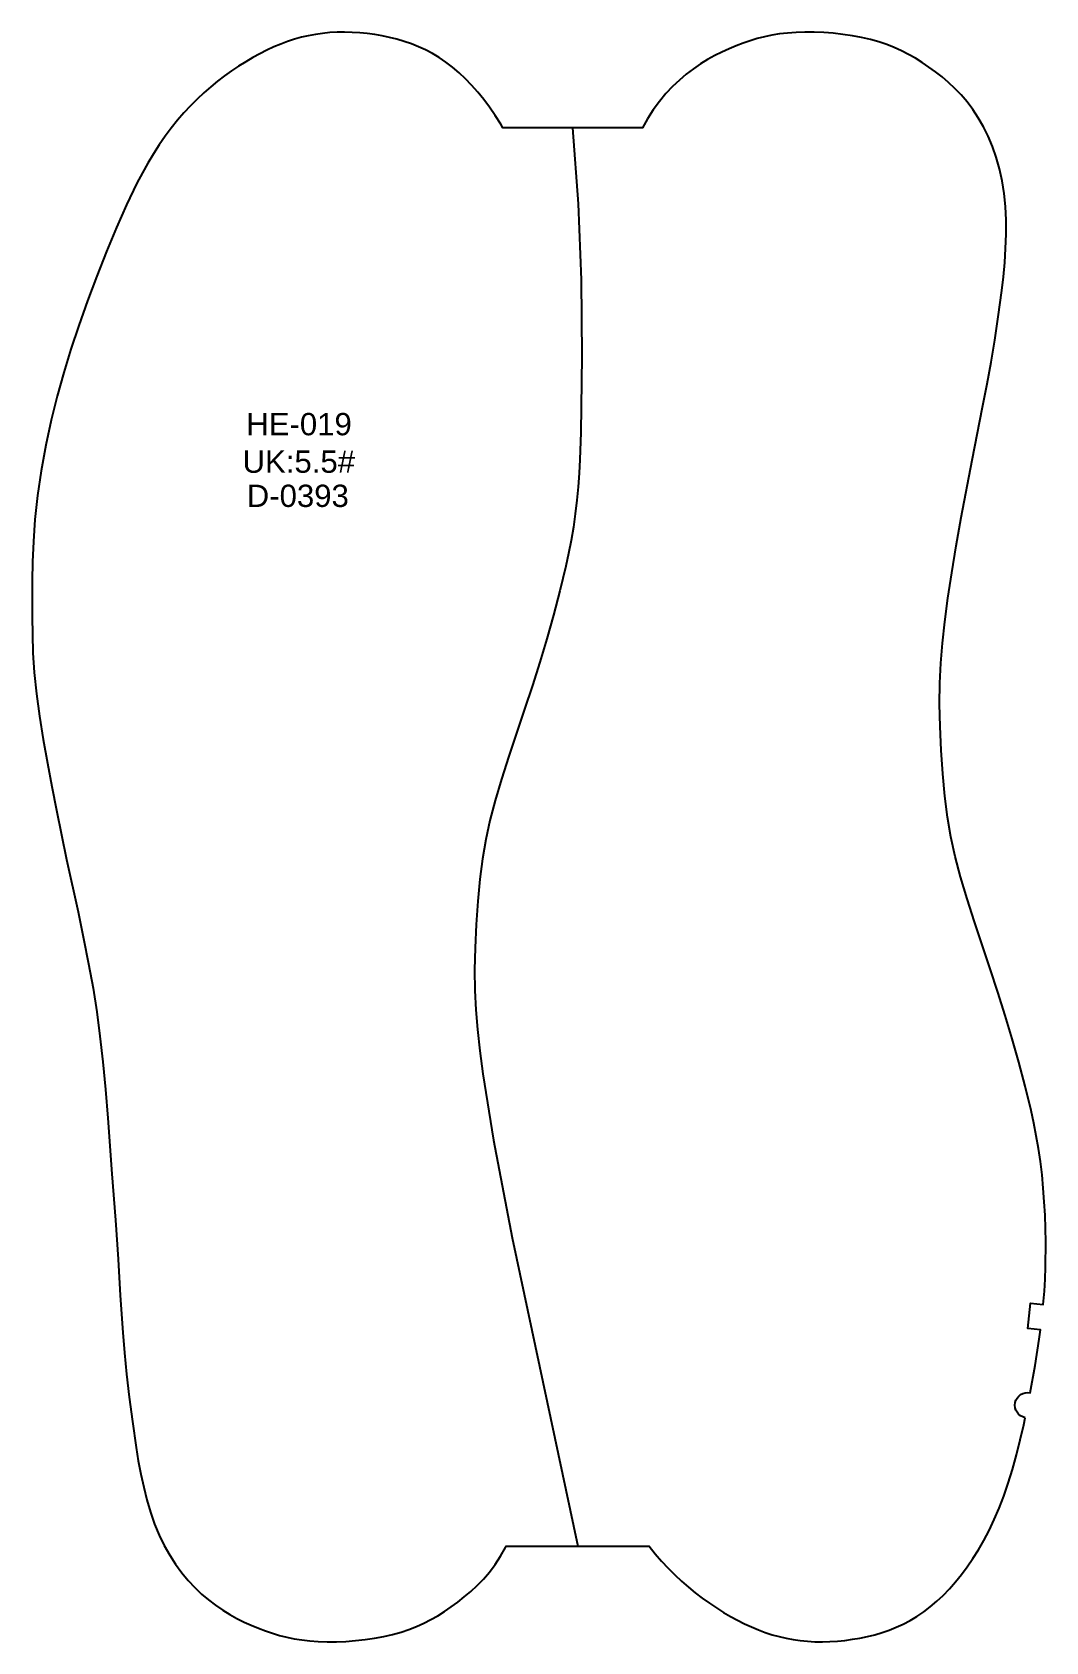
# Model space of a CAD drawing. Extents: x 0 to 4668, y 0 to 316.
# Drawn here: x 3263.7 to 3422.8, y 0 to 252.9 of the extents above; entities that cross this region are included whole.
import ezdxf

# ---------------------------------------------------------------- set-up
doc = ezdxf.new("R2010")
doc.units = 0
doc.layers.add('1', color=7, linetype='CONTINUOUS')
doc.layers.add('DEFAULT', color=7, linetype='CONTINUOUS')
doc.styles.add('ARIAL_REGULAR', font='arial.ttf')

msp = doc.modelspace()

# ---------------------------------------------------------------- texts
at = {"layer": '1', "color": 1, "style": 'ARIAL_REGULAR'}
for s, p in [('HE-019', (3297.27, 189.54)), ('UK:5.5#', (3296.69, 183.65)), ('D-0393', (3297.35, 178.28))]:
    msp.add_text(s, height=3.5, dxfattribs=at).set_placement(p)

# ---------------------------------------------------------------- linework, layer by layer
at = {"layer": 'DEFAULT', "color": 5}
msp.add_lwpolyline([(3419.56, 35.21, -0.406464), (3417.99, 37.57, -0.406464), (3420.35, 39.13), (3421.12, 43.43), (3421.77, 47.55), (3421.95, 49.01), (3419.96, 49.23), (3420.41, 53.21), (3422.39, 52.99), (3422.58, 55.09), (3422.69, 56.96), (3422.76, 58.87), (3422.8, 62.86), (3422.77, 64.93), (3422.69, 67.02), (3422.57, 69.13), (3422.41, 71.24), (3422.21, 73.35), (3421.95, 75.43), (3421.65, 77.48), (3421.31, 79.49), (3420.93, 81.48), (3420.51, 83.44), (3419.59, 87.28), (3418.59, 91.04), (3417.54, 94.72), (3416.44, 98.38), (3415.29, 102.03), (3414.08, 105.71), (3411.6, 113.13), (3410.44, 116.74), (3409.42, 120.16), (3408.59, 123.36), (3407.92, 126.44), (3407.39, 129.55), (3406.97, 132.83), (3406.63, 136.37), (3406.37, 140.07), (3406.2, 143.77), (3406.13, 147.31), (3406.17, 150.59), (3406.31, 153.72), (3406.57, 156.88), (3406.94, 160.25), (3407.44, 163.94), (3408.05, 167.94), (3408.75, 172.19), (3409.53, 176.61), (3411.24, 185.62), (3412.88, 193.96), (3413.58, 197.6), (3414.21, 201.03), (3414.79, 204.47), (3415.35, 208.17), (3415.9, 212.28), (3416.14, 214.45), (3416.35, 216.67), (3416.49, 218.9), (3416.57, 221.13), (3416.56, 223.33), (3416.46, 225.48), (3416.25, 227.54), (3415.93, 229.52), (3415.51, 231.41), (3415, 233.21), (3414.41, 234.91), (3413.74, 236.52), (3413, 238.02), (3412.2, 239.42), (3411.35, 240.71), (3410.45, 241.91), (3409.51, 243), (3408.54, 244.02), (3407.54, 244.96), (3406.51, 245.83), (3405.48, 246.63), (3404.44, 247.39), (3403.39, 248.1), (3402.34, 248.76), (3401.26, 249.38), (3400.16, 249.95), (3399.01, 250.47), (3397.82, 250.94), (3396.57, 251.36), (3395.26, 251.73), (3393.87, 252.05), (3392.43, 252.31), (3390.94, 252.52), (3389.44, 252.69), (3387.93, 252.8), (3386.44, 252.86), (3384.99, 252.86), (3383.6, 252.82), (3382.27, 252.72), (3381.01, 252.58), (3379.8, 252.38), (3378.64, 252.14), (3377.5, 251.85), (3376.39, 251.52), (3375.29, 251.14), (3374.18, 250.72), (3373.07, 250.26), (3371.95, 249.75), (3370.83, 249.19), (3369.7, 248.57), (3368.58, 247.89), (3367.47, 247.12), (3366.36, 246.28), (3365.27, 245.35), (3364.2, 244.33), (3363.16, 243.22), (3362.15, 242), (3361.18, 240.68), (3360.26, 239.26), (3359.47, 237.86), (3337.55, 237.86), (3337.25, 238.39), (3336.37, 239.77), (3335.47, 241.08), (3334.55, 242.31), (3333.61, 243.46), (3332.65, 244.55), (3331.68, 245.56), (3330.68, 246.5), (3329.66, 247.36), (3328.63, 248.15), (3327.58, 248.87), (3326.51, 249.51), (3325.42, 250.08), (3324.33, 250.58), (3323.21, 251.03), (3322.08, 251.41), (3320.94, 251.75), (3319.79, 252.03), (3318.63, 252.27), (3317.45, 252.48), (3316.27, 252.64), (3315.09, 252.76), (3313.9, 252.83), (3312.72, 252.86), (3311.55, 252.85), (3310.39, 252.79), (3309.25, 252.68), (3308.13, 252.52), (3307.02, 252.31), (3305.93, 252.06), (3304.84, 251.75), (3303.76, 251.39), (3302.68, 250.99), (3301.6, 250.54), (3300.51, 250.03), (3299.41, 249.48), (3298.3, 248.88), (3297.19, 248.23), (3296.08, 247.53), (3294.97, 246.79), (3293.87, 245.99), (3292.77, 245.15), (3291.69, 244.26), (3290.61, 243.32), (3289.56, 242.33), (3288.51, 241.29), (3287.49, 240.19), (3286.49, 239.03), (3285.51, 237.81), (3284.55, 236.53), (3283.62, 235.18), (3282.71, 233.77), (3281.83, 232.29), (3280.97, 230.75), (3280.12, 229.14), (3278.48, 225.76), (3276.89, 222.18), (3275.32, 218.41), (3273.81, 214.54), (3272.36, 210.64), (3271, 206.8), (3269.75, 203.07), (3268.61, 199.39), (3267.57, 195.7), (3266.64, 191.91), (3265.81, 187.97), (3265.09, 183.98), (3264.52, 180.06), (3264.1, 176.32), (3263.85, 172.87), (3263.73, 169.67), (3263.68, 166.67), (3263.68, 163.81), (3263.67, 161.03), (3263.69, 158.23), (3263.79, 155.34), (3264, 152.26), (3264.35, 148.93), (3264.83, 145.4), (3265.41, 141.75), (3266.05, 138.05), (3266.74, 134.35), (3267.46, 130.64), (3269.07, 122.92), (3270.86, 114.66), (3271.73, 110.51), (3272.53, 106.5), (3273.22, 102.68), (3273.81, 98.96), (3274.31, 95.15), (3274.76, 91.12), (3275.17, 86.77), (3275.54, 82.24), (3276.18, 73.5), (3276.72, 66.23), (3277.14, 60.1), (3277.48, 54.42), (3277.88, 48.58), (3278.16, 45.42), (3278.49, 42.05), (3278.91, 38.45), (3279.4, 34.6), (3279.99, 30.53), (3280.33, 28.45), (3280.72, 26.36), (3281.17, 24.31), (3281.67, 22.3), (3282.24, 20.35), (3282.88, 18.5), (3283.6, 16.76), (3284.4, 15.12), (3285.26, 13.6), (3286.18, 12.18), (3287.15, 10.86), (3288.16, 9.65), (3289.2, 8.53), (3290.27, 7.51), (3291.36, 6.58), (3292.46, 5.74), (3293.58, 4.98), (3294.7, 4.29), (3295.82, 3.67), (3296.95, 3.11), (3298.07, 2.6), (3299.18, 2.14), (3300.28, 1.72), (3301.39, 1.35), (3302.5, 1.01), (3303.63, 0.73), (3304.8, 0.48), (3306.01, 0.29), (3307.27, 0.14), (3308.59, 0.04), (3309.99, 0), (3311.44, 0.01), (3312.93, 0.07), (3314.43, 0.18), (3315.94, 0.34), (3317.42, 0.55), (3318.87, 0.82), (3320.26, 1.14), (3321.57, 1.5), (3322.82, 1.93), (3324.01, 2.4), (3325.15, 2.92), (3326.26, 3.49), (3327.33, 4.1), (3328.39, 4.76), (3329.43, 5.47), (3330.48, 6.23), (3331.51, 7.04), (3332.53, 7.91), (3333.54, 8.84), (3334.51, 9.86), (3335.45, 10.96), (3336.35, 12.15), (3337.2, 13.44), (3338, 14.84), (3338.08, 15), (3360.55, 15), (3361.49, 13.83), (3362.49, 12.68), (3363.52, 11.58), (3364.56, 10.53), (3365.61, 9.54), (3366.69, 8.6), (3367.77, 7.71), (3368.87, 6.87), (3369.98, 6.08), (3371.09, 5.33), (3372.2, 4.63), (3373.31, 3.98), (3374.41, 3.38), (3375.51, 2.83), (3376.6, 2.33), (3377.68, 1.87), (3378.76, 1.47), (3379.84, 1.11), (3380.93, 0.81), (3382.02, 0.55), (3383.13, 0.34), (3384.25, 0.18), (3385.4, 0.08), (3386.55, 0.01), (3387.73, 0), (3388.91, 0.03), (3390.09, 0.11), (3391.27, 0.23), (3392.46, 0.39), (3393.63, 0.59), (3394.79, 0.83), (3395.95, 1.12), (3397.09, 1.45), (3398.21, 1.84), (3399.33, 2.28), (3400.43, 2.78), (3401.51, 3.36), (3402.58, 4), (3403.63, 4.71), (3404.66, 5.5), (3405.68, 6.37), (3406.68, 7.3), (3407.66, 8.32), (3408.62, 9.4), (3409.56, 10.56), (3410.48, 11.79), (3411.37, 13.09), (3412.25, 14.47), (3413.1, 15.94), (3413.92, 17.51), (3414.72, 19.19), (3415.48, 20.97), (3416.21, 22.88), (3416.91, 24.92), (3417.57, 27.09), (3418.2, 29.37), (3418.78, 31.72), (3419.33, 34.11)], format="xyb", close=True, dxfattribs=at)
at = {"layer": 'DEFAULT', "color": 96}
msp.add_lwpolyline([(3348.51, 237.86), (3349.36, 225.92), (3349.83, 213.95), (3349.96, 201.97), (3349.8, 189.99), (3349.67, 185.71), (3349.56, 183.58), (3349.4, 181.45), (3349.19, 179.33), (3348.93, 177.22), (3348.63, 175.11), (3348.28, 173.01), (3347.89, 170.99), (3347.46, 168.98), (3346.53, 165.09), (3345.52, 161.29), (3345.51, 161.28), (3344.46, 157.57), (3343.35, 153.9), (3342.19, 150.22), (3340.98, 146.53), (3338.5, 139.11), (3337.35, 135.53), (3336.34, 132.16), (3335.53, 129.04), (3334.88, 126.04), (3334.37, 123.02), (3333.96, 119.81), (3333.62, 116.33), (3333.37, 112.68), (3333.2, 109.03), (3333.13, 105.54), (3333.16, 102.33), (3333.3, 99.27), (3333.56, 96.17), (3333.93, 92.86), (3334.42, 89.21), (3336.11, 78.81), (3339.02, 63.45), (3349.32, 15)], dxfattribs=at)

msp.set_redraw_order([(e.dxf.handle, doc.entitydb.next_handle()) for e in msp.query("TEXT MTEXT ATTDEF DIMENSION ARC_DIMENSION")])  # texts and dimensions are drawn at this point

doc.saveas('drawing.dxf')
